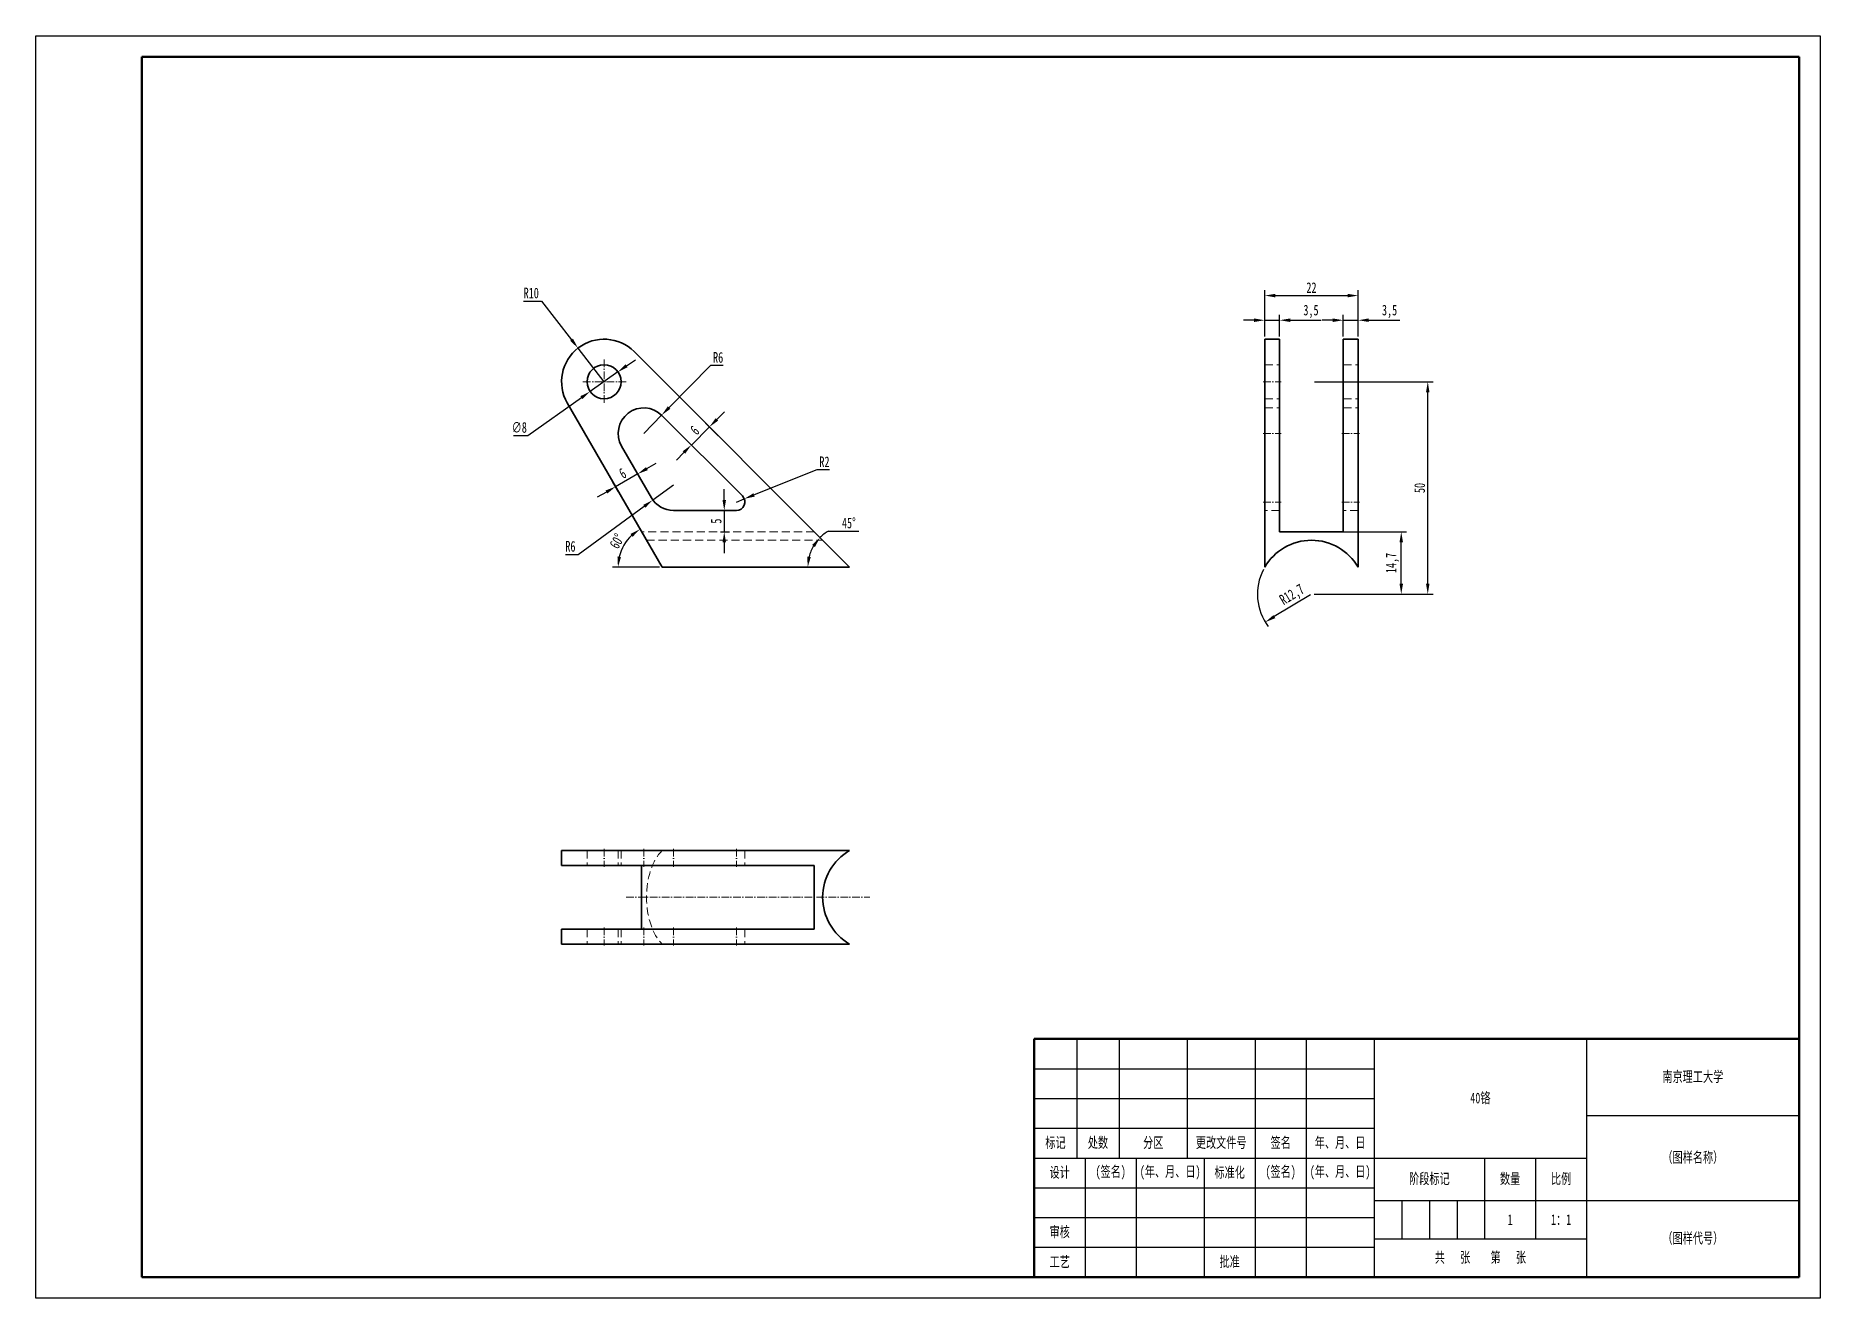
# Model space of a CAD drawing. Header units: millimetres. Extents: x 1050 to 2021, y 766 to 1186.
# Drawn here: x 1050 to 1470, y 765.6 to 1062.6 of the extents above; entities that cross this region are included whole.
import ezdxf

# ---------------------------------------------------------------- set-up
doc = ezdxf.new("R2010")
doc.units = ezdxf.units.MM
doc.header["$LTSCALE"] = 0.3
for name, pattern in [('CENTER', [50.8, 31.75, -6.35, 6.35, -6.35]), ('DASHDOT', [18.5, 12, -3, 0.5, -3]), ('DASHED', [19.05, 12.7, -6.35])]:
    doc.linetypes.add(name, pattern=pattern)
for name, color, linetype, lineweight in [('尺寸线', 3, 'Continuous', 25), ('粗实线', 7, 'Continuous', 50), ('细实线', 7, 'Continuous', 25), ('细文本', 7, 'Continuous', 25), ('细点画线', 1, 'CENTER', 25), ('虚线', 2, 'DASHED', 25)]:
    doc.layers.add(name, color=color, linetype=linetype, lineweight=lineweight)
doc.styles.add('NUT Standard', font='simfang.ttf', dxfattribs={"width": 0.7, "height": 2.5})
doc.dimstyles.new('NUT Standard', dxfattribs={"dimtxt": 2.5, "dimasz": 2.5, "dimexe": 1.25, "dimexo": 0.625, "dimtad": 1, "dimtoh": 1, "dimtxsty": 'NUT Standard', "dimcen": 2.5, "dimadec": 0, "dimazin": 0, "dimtfac": 1, "dimtmove": 0, "dimatfit": 3, "dimfxl": 1, "dimarcsym": 0})

msp = doc.modelspace()

# ---------------------------------------------------------------- texts
at = {"layer": '粗实线', "char_height": 2.5, "attachment_point": 5, "style": 'NUT Standard'}
for s, insert in [('\\pxqc;{\\fFangSong|b0|i0|c134|p49;1}', (1397.042, 784.119)), ('\\pxqc;{\\fFangSong|b0|i0|c134|p49;1：1}', (1409.042, 784.119))]:
    msp.add_mtext_dynamic_manual_height_columns(s, width=12, gutter_width=12.5, heights=[0], dxfattribs=dict(at, insert=insert))
at = {"layer": '细文本', "char_height": 2.5, "attachment_point": 5, "style": 'NUT Standard'}
for s, insert, width in [('{\\fFangSong|b0|i0|c134|p49;南京理工大学}', (1440.042, 817.619), 50), ('40铬', (1390.042, 812.619), 50), ('标记', (1290.042, 802.119), 10), ('处数', (1300.042, 802.119), 10), ('分区', (1313.042, 802.119), 16), ('更改文件号', (1329.042, 802.119), 16), ('签名', (1343.042, 802.119), 12), ('年、月、日', (1357.042, 802.119), 16), ('（图样名称）', (1440.042, 798.619), 50), ('设计', (1291.042, 795.119), 12), ('(签名)', (1303.042, 795.119), 12), ('(年、月、日)', (1317.042, 795.119), 16), ('标准化', (1331.042, 795.119), 12), ('(签名)', (1343.042, 795.119), 12), ('(年、月、日)', (1357.042, 795.119), 16), ('阶段标记', (1378.042, 793.619), 26), ('数量', (1397.042, 793.619), 12), ('比例', (1409.042, 793.619), 12), ('审核', (1291.042, 781.119), 12), ('（图样代号）', (1440.042, 779.619), 50), ('工艺', (1291.042, 774.119), 12), ('批准', (1331.042, 774.119), 12), ('共   张    第   张', (1390.042, 775.119), 50)]:
    msp.add_mtext(s, dxfattribs=dict(at, insert=insert, width=width))

# ---------------------------------------------------------------- blocks, each defined once
blk = doc.blocks.new('*D23')
at = {"layer": 'Defpoints', "color": 0, "transparency": 16777216}
for p in [(1177.68, 989.13), (1183.81, 981.23)]:
    blk.add_point(p, dxfattribs=at)
at = {"layer": '尺寸线', "color": 0, "lineweight": -2, "transparency": 16777216}
for p, q in [((1164.85, 1000.19), (1169.11, 1000.19)), ((1169.11, 1000.19), (1176.15, 991.11)), ((1183.81, 981.23), (1177.68, 989.13))]:
    blk.add_line(p, q, dxfattribs=at)
at = {"layer": '尺寸线', "color": 0, "transparency": 16777216}
blk.add_solid([(1176.48, 991.36), (1175.82, 990.85), (1177.68, 989.13)], dxfattribs=at)
at = {"layer": '尺寸线', "color": 0, "transparency": 16777216, "insert": (1166.67, 1002.08), "char_height": 2.5, "attachment_point": 5, "style": 'NUT Standard'}
blk.add_mtext('R10', dxfattribs=at)
blk = doc.blocks.new('*D24')
at = {"layer": 'Defpoints', "color": 0, "transparency": 16777216}
for p in [(1187.08, 983.53), (1180.54, 978.93)]:
    blk.add_point(p, dxfattribs=at)
at = {"layer": '尺寸线', "color": 0, "lineweight": -2, "transparency": 16777216}
for p, q in [((1187.08, 983.53), (1180.54, 978.93)), ((1189.12, 984.97), (1191.17, 986.41)), ((1165.83, 968.57), (1178.49, 977.49)), ((1162.5, 968.57), (1165.83, 968.57))]:
    blk.add_line(p, q, dxfattribs=at)
at = {"layer": '尺寸线', "color": 0, "transparency": 16777216}
for points in [[(1188.88, 985.31), (1189.36, 984.63), (1187.08, 983.53)], [(1178.25, 977.83), (1178.73, 977.15), (1180.54, 978.93)]]:
    blk.add_solid(points, dxfattribs=at)
at = {"layer": '尺寸线', "color": 0, "transparency": 16777216, "insert": (1163.85, 970.46), "char_height": 2.5, "attachment_point": 5, "style": 'NUT Standard'}
blk.add_mtext('∅8', dxfattribs=at)
blk = doc.blocks.new('*D25')
at = {"layer": 'Defpoints', "color": 0, "transparency": 16777216}
for p in [(1197.34, 973.35), (1193.14, 969.07)]:
    blk.add_point(p, dxfattribs=at)
at = {"layer": '尺寸线', "color": 0, "lineweight": -2, "transparency": 16777216}
for p, q in [((1208.85, 985.04), (1199.1, 975.13)), ((1211.82, 985.04), (1208.85, 985.04)), ((1193.14, 969.07), (1197.34, 973.35))]:
    blk.add_line(p, q, dxfattribs=at)
at = {"layer": '尺寸线', "color": 0, "transparency": 16777216}
blk.add_solid([(1198.8, 975.42), (1199.4, 974.84), (1197.34, 973.35)], dxfattribs=at)
at = {"layer": '尺寸线', "color": 0, "transparency": 16777216, "insert": (1210.65, 986.93), "char_height": 2.5, "attachment_point": 5, "style": 'NUT Standard'}
blk.add_mtext('R6', dxfattribs=at)
blk = doc.blocks.new('*D26')
at = {"layer": 'Defpoints', "color": 0, "transparency": 16777216}
for p in [(1195.29, 953.4), (1200.15, 956.93)]:
    blk.add_point(p, dxfattribs=at)
at = {"layer": '尺寸线', "color": 0, "lineweight": -2, "transparency": 16777216}
for p, q in [((1200.15, 956.93), (1195.29, 953.4)), ((1177.69, 940.6), (1193.27, 951.93)), ((1174.72, 940.6), (1177.69, 940.6))]:
    blk.add_line(p, q, dxfattribs=at)
at = {"layer": '尺寸线', "color": 0, "transparency": 16777216}
blk.add_solid([(1193.03, 952.27), (1193.52, 951.59), (1195.29, 953.4)], dxfattribs=at)
at = {"layer": '尺寸线', "color": 0, "transparency": 16777216, "insert": (1175.89, 942.49), "char_height": 2.5, "attachment_point": 5, "style": 'NUT Standard'}
blk.add_mtext('R6', dxfattribs=at)
blk = doc.blocks.new('*D27')
at = {"layer": 'Defpoints', "color": 0, "transparency": 16777216}
for p in [(1216.79, 953.67), (1214.94, 952.93)]:
    blk.add_point(p, dxfattribs=at)
at = {"layer": '尺寸线', "color": 0, "lineweight": -2, "transparency": 16777216}
for p, q in [((1233.89, 960.51), (1219.11, 954.6)), ((1236.83, 960.51), (1233.89, 960.51)), ((1214.94, 952.93), (1216.79, 953.67))]:
    blk.add_line(p, q, dxfattribs=at)
at = {"layer": '尺寸线', "color": 0, "transparency": 16777216}
blk.add_solid([(1218.96, 954.99), (1219.27, 954.21), (1216.79, 953.67)], dxfattribs=at)
at = {"layer": '尺寸线', "color": 0, "transparency": 16777216, "insert": (1235.67, 962.39), "char_height": 2.5, "attachment_point": 5, "style": 'NUT Standard'}
blk.add_mtext('R2', dxfattribs=at)
blk = doc.blocks.new('*D29')
at = {"layer": 'Defpoints', "color": 0, "transparency": 16777216}
for p in [(1190.88, 988.3), (1197.46, 937.58), (1232.07, 940.13), (1241.6, 937.58), (1241.6, 937.58)]:
    blk.add_point(p, dxfattribs=at)
at = {"layer": '尺寸线', "color": 0, "lineweight": -2, "transparency": 16777216}
blk.add_line((1236.6, 946.09), (1243.75, 946.09), dxfattribs=at)
for start, end in [(120.4529, 135), (149.5471, 165.4529)]:
    blk.add_arc((1241.6, 937.58), 9.87, start, end, dxfattribs=at)
at = {"layer": '尺寸线', "color": 0, "transparency": 16777216}
for points in [[(1232.76, 942.84), (1233.42, 942.33), (1234.62, 944.56)], [(1232.46, 940), (1231.63, 940.11), (1231.73, 937.58)]]:
    blk.add_solid(points, dxfattribs=at)
at = {"layer": '尺寸线', "color": 0, "transparency": 16777216, "insert": (1241.42, 947.98), "char_height": 2.5, "attachment_point": 5, "style": 'NUT Standard'}
blk.add_mtext('45°', dxfattribs=at)
blk = doc.blocks.new('*D30')
at = {"layer": 'Defpoints', "color": 0, "transparency": 16777216}
for p in [(1350.28, 931.23), (1339.41, 924.67)]:
    blk.add_point(p, dxfattribs=at)
at = {"layer": '尺寸线', "color": 0, "lineweight": -2, "transparency": 16777216}
blk.add_line((1350.04, 931.08), (1341.55, 925.96), dxfattribs=at)
blk.add_arc((1350.28, 931.23), 12.7, 152.833, 216.7528, dxfattribs=at)
at = {"layer": '尺寸线', "color": 0, "transparency": 16777216}
blk.add_solid([(1341.33, 926.32), (1341.77, 925.6), (1339.41, 924.67)], dxfattribs=at)
at = {"layer": '尺寸线', "color": 0, "transparency": 16777216, "insert": (1345.8, 930.94), "char_height": 2.5, "attachment_point": 5, "rotation": 31.1135, "style": 'NUT Standard'}
blk.add_mtext('R12,7', dxfattribs=at)
blk = doc.blocks.new('*D31')
at = {"layer": 'Defpoints', "color": 0, "transparency": 16777216}
for p in [(1342.78, 995.69), (1339.28, 991.23), (1342.78, 991.23)]:
    blk.add_point(p, dxfattribs=at)
at = {"layer": '尺寸线', "color": 0, "lineweight": -2, "transparency": 16777216}
for p, q in [((1336.78, 995.69), (1334.28, 995.69)), ((1339.28, 991.85), (1339.28, 996.94)), ((1339.28, 995.69), (1342.78, 995.69)), ((1342.78, 991.85), (1342.78, 996.94)), ((1345.28, 995.69), (1352.56, 995.69))]:
    blk.add_line(p, q, dxfattribs=at)
at = {"layer": '尺寸线', "color": 0, "transparency": 16777216}
for points in [[(1336.78, 996.11), (1336.78, 995.28), (1339.28, 995.69)], [(1345.28, 996.11), (1345.28, 995.28), (1342.78, 995.69)]]:
    blk.add_solid(points, dxfattribs=at)
at = {"layer": '尺寸线', "color": 0, "transparency": 16777216, "insert": (1350.17, 997.76), "char_height": 2.5, "attachment_point": 5, "style": 'NUT Standard'}
blk.add_mtext('3,5', dxfattribs=at)
blk = doc.blocks.new('*D32')
at = {"layer": 'Defpoints', "color": 0, "transparency": 16777216}
for p in [(1361.28, 995.69), (1357.78, 991.23), (1361.28, 991.23)]:
    blk.add_point(p, dxfattribs=at)
at = {"layer": '尺寸线', "color": 0, "lineweight": -2, "transparency": 16777216}
for p, q in [((1355.28, 995.69), (1352.78, 995.69)), ((1357.78, 991.85), (1357.78, 996.94)), ((1357.78, 995.69), (1361.28, 995.69)), ((1361.28, 991.85), (1361.28, 996.94)), ((1363.78, 995.69), (1371.06, 995.69))]:
    blk.add_line(p, q, dxfattribs=at)
at = {"layer": '尺寸线', "color": 0, "transparency": 16777216}
for points in [[(1355.28, 996.11), (1355.28, 995.28), (1357.78, 995.69)], [(1363.78, 996.11), (1363.78, 995.28), (1361.28, 995.69)]]:
    blk.add_solid(points, dxfattribs=at)
at = {"layer": '尺寸线', "color": 0, "transparency": 16777216, "insert": (1368.67, 997.76), "char_height": 2.5, "attachment_point": 5, "style": 'NUT Standard'}
blk.add_mtext('3,5', dxfattribs=at)
blk = doc.blocks.new('*D33')
at = {"layer": 'Defpoints', "color": 0, "transparency": 16777216}
for p in [(1361.28, 1001.49), (1339.28, 991.23), (1361.28, 991.23)]:
    blk.add_point(p, dxfattribs=at)
at = {"layer": '尺寸线', "color": 0, "lineweight": -2, "transparency": 16777216}
for p, q in [((1339.28, 991.85), (1339.28, 1002.74)), ((1341.78, 1001.49), (1358.78, 1001.49)), ((1361.28, 991.85), (1361.28, 1002.74))]:
    blk.add_line(p, q, dxfattribs=at)
at = {"layer": '尺寸线', "color": 0, "transparency": 16777216}
for points in [[(1341.78, 1001.9), (1341.78, 1001.07), (1339.28, 1001.49)], [(1358.78, 1001.9), (1358.78, 1001.07), (1361.28, 1001.49)]]:
    blk.add_solid(points, dxfattribs=at)
at = {"layer": '尺寸线', "color": 0, "transparency": 16777216, "insert": (1350.28, 1003.36), "char_height": 2.5, "attachment_point": 5, "style": 'NUT Standard'}
blk.add_mtext('22', dxfattribs=at)
blk = doc.blocks.new('*D34')
at = {"layer": 'Defpoints', "color": 0, "transparency": 16777216}
for p in [(1192.74, 957.76), (1186.52, 956.53), (1187.54, 954.76)]:
    blk.add_point(p, dxfattribs=at)
at = {"layer": '尺寸线', "color": 0, "lineweight": -2, "transparency": 16777216}
for p, q in [((1193.88, 960.78), (1196.05, 962.03)), ((1187.23, 955.3), (1185.9, 957.61)), ((1191.72, 959.53), (1186.52, 956.53)), ((1192.43, 958.3), (1191.09, 960.61)), ((1184.36, 955.28), (1182.19, 954.03))]:
    blk.add_line(p, q, dxfattribs=at)
at = {"layer": '尺寸线', "color": 0, "transparency": 16777216}
for points in [[(1193.67, 961.14), (1194.09, 960.42), (1191.72, 959.53)], [(1184.15, 955.64), (1184.56, 954.92), (1186.52, 956.53)]]:
    blk.add_solid(points, dxfattribs=at)
at = {"layer": '尺寸线', "color": 0, "transparency": 16777216, "insert": (1188.17, 959.67), "char_height": 2.5, "attachment_point": 5, "rotation": 30, "style": 'NUT Standard'}
blk.add_mtext('6', dxfattribs=at)
blk = doc.blocks.new('*D35')
at = {"layer": 'Defpoints', "color": 0, "transparency": 16777216}
for p in [(1208.59, 970.59), (1211.11, 968.07), (1206.86, 963.83)]:
    blk.add_point(p, dxfattribs=at)
at = {"layer": '尺寸线', "color": 0, "lineweight": -2, "transparency": 16777216}
for p, q in [((1204.35, 966.34), (1208.59, 970.59)), ((1210.67, 968.51), (1207.71, 971.47)), ((1210.36, 972.35), (1212.13, 974.12)), ((1206.42, 964.27), (1203.47, 967.23)), ((1202.58, 964.57), (1200.82, 962.81))]:
    blk.add_line(p, q, dxfattribs=at)
at = {"layer": '尺寸线', "color": 0, "transparency": 16777216}
for points in [[(1210.07, 972.65), (1210.66, 972.06), (1208.59, 970.59)], [(1202.29, 964.87), (1202.88, 964.28), (1204.35, 966.34)]]:
    blk.add_solid(points, dxfattribs=at)
at = {"layer": '尺寸线', "color": 0, "transparency": 16777216, "insert": (1205.14, 969.8), "char_height": 2.5, "attachment_point": 5, "rotation": 45, "style": 'NUT Standard'}
blk.add_mtext('6', dxfattribs=at)
blk = doc.blocks.new('*D36')
at = {"layer": 'Defpoints', "color": 0, "transparency": 16777216}
for p in [(1210.58, 950.93), (1210.58, 945.93), (1212.09, 945.93)]:
    blk.add_point(p, dxfattribs=at)
at = {"layer": '尺寸线', "color": 0, "lineweight": -2, "transparency": 16777216}
for p, q in [((1212.09, 953.43), (1212.09, 955.93)), ((1211.2, 950.93), (1213.34, 950.93)), ((1212.09, 950.93), (1212.09, 945.93)), ((1211.2, 945.93), (1213.34, 945.93)), ((1212.09, 943.43), (1212.09, 940.93))]:
    blk.add_line(p, q, dxfattribs=at)
at = {"layer": '尺寸线', "color": 0, "transparency": 16777216}
for points in [[(1211.68, 953.43), (1212.51, 953.43), (1212.09, 950.93)], [(1211.68, 943.43), (1212.51, 943.43), (1212.09, 945.93)]]:
    blk.add_solid(points, dxfattribs=at)
at = {"layer": '尺寸线', "color": 0, "transparency": 16777216, "insert": (1210.2, 948.43), "char_height": 2.5, "attachment_point": 5, "rotation": 90, "style": 'NUT Standard'}
blk.add_mtext('5', dxfattribs=at)
blk = doc.blocks.new('*D37')
at = {"layer": 'Defpoints', "color": 0, "transparency": 16777216}
for p in [(1350.37, 981.23), (1377.66, 981.23), (1350.28, 931.23)]:
    blk.add_point(p, dxfattribs=at)
at = {"layer": '尺寸线', "color": 0, "lineweight": -2, "transparency": 16777216}
for p, q in [((1351, 981.23), (1378.91, 981.23)), ((1377.66, 933.73), (1377.66, 978.73)), ((1350.91, 931.23), (1378.91, 931.23))]:
    blk.add_line(p, q, dxfattribs=at)
at = {"layer": '尺寸线', "color": 0, "transparency": 16777216}
for points in [[(1377.24, 978.73), (1378.07, 978.73), (1377.66, 981.23)], [(1377.24, 933.73), (1378.07, 933.73), (1377.66, 931.23)]]:
    blk.add_solid(points, dxfattribs=at)
at = {"layer": '尺寸线', "color": 0, "transparency": 16777216, "insert": (1375.77, 956.23), "char_height": 2.5, "attachment_point": 5, "rotation": 90, "style": 'NUT Standard'}
blk.add_mtext('50', dxfattribs=at)
blk = doc.blocks.new('*D38')
at = {"layer": 'Defpoints', "color": 0, "transparency": 16777216}
for p in [(1350.28, 945.93), (1371.42, 945.93), (1350.28, 931.23)]:
    blk.add_point(p, dxfattribs=at)
at = {"layer": '尺寸线', "color": 0, "lineweight": -2, "transparency": 16777216}
for p, q in [((1350.91, 945.93), (1372.67, 945.93)), ((1371.42, 933.73), (1371.42, 943.43)), ((1350.91, 931.23), (1372.67, 931.23))]:
    blk.add_line(p, q, dxfattribs=at)
at = {"layer": '尺寸线', "color": 0, "transparency": 16777216}
for points in [[(1371, 943.43), (1371.84, 943.43), (1371.42, 945.93)], [(1371, 933.73), (1371.84, 933.73), (1371.42, 931.23)]]:
    blk.add_solid(points, dxfattribs=at)
at = {"layer": '尺寸线', "color": 0, "transparency": 16777216, "insert": (1369.35, 938.58), "char_height": 2.5, "attachment_point": 5, "rotation": 90, "style": 'NUT Standard'}
blk.add_mtext('14,7', dxfattribs=at)
blk = doc.blocks.new('*D39')
at = {"layer": 'Defpoints', "color": 0, "transparency": 16777216}
for p in [(1175.15, 976.23), (1189.51, 944.25), (1197.46, 937.58), (1197.46, 937.58), (1241.6, 937.58)]:
    blk.add_point(p, dxfattribs=at)
at = {"layer": '尺寸线', "color": 0, "lineweight": -2, "transparency": 16777216}
blk.add_line((1196.84, 937.58), (1185.83, 937.58), dxfattribs=at)
blk.add_arc((1197.46, 937.58), 10.39, 133.822, 166.178, dxfattribs=at)
at = {"layer": '尺寸线', "color": 0, "transparency": 16777216}
for points in [[(1190.02, 945.41), (1190.52, 944.74), (1192.27, 946.57)], [(1187.79, 940.01), (1186.96, 940.11), (1187.08, 937.58)]]:
    blk.add_solid(points, dxfattribs=at)
at = {"layer": '尺寸线', "color": 0, "transparency": 16777216, "insert": (1186.83, 943.72), "char_height": 2.5, "attachment_point": 5, "rotation": 60, "style": 'NUT Standard'}
blk.add_mtext('60°', dxfattribs=at)

# ---------------------------------------------------------------- dimensions: what is measured, and where the dimension line sits
at = {"layer": '尺寸线'}
for base, p1, p2, picture, middle in [((1361.282, 1001.486), (1339.282, 991.23), (1361.282, 991.23), '*D33', (1350.282, 1003.361)), ((1342.782, 995.694), (1339.282, 991.23), (1342.782, 991.23), '*D31', (1350.172, 997.762)), ((1361.282, 995.694), (1357.782, 991.23), (1361.282, 991.23), '*D32', (1368.672, 997.762))]:
    dim = msp.add_linear_dim(base=base, p1=p1, p2=p2, dimstyle='NUT Standard', dxfattribs=at)
    dim.commit()
    dim.dimension.update_dxf_attribs({"geometry": picture, "text_midpoint": middle})
for center, mpoint, picture, middle in [((1183.808, 981.23), (1177.68, 989.132), '*D23', (1166.669, 1000.186)), ((1193.136, 969.073), (1197.345, 973.35), '*D25', (1210.65, 985.04)), ((1214.937, 952.93), (1216.794, 953.673), '*D27', (1235.671, 960.513)), ((1200.147, 956.93), (1195.294, 953.401), '*D26', (1175.894, 940.605)), ((1350.282, 931.23), (1339.409, 924.667), '*D30', (1346.866, 929.168))]:
    dim = msp.add_radius_dim(center=center, mpoint=mpoint, dimstyle='NUT Standard', dxfattribs=at)
    dim.commit()
    dim.dimension.update_dxf_attribs({"geometry": picture, "text_midpoint": middle, "dimtype": 164})
for base, line2, picture, middle in [((1232.066, 940.132), ((1241.603, 937.577), (1190.879, 988.301)), '*D29', (1241.424, 947.977)), ((1189.506, 944.255), ((1175.148, 976.23), (1197.464, 937.577)), '*D39', (1186.831, 943.716))]:
    dim = msp.add_angular_dim_2l(base=base, line1=((1197.464, 937.577), (1241.603, 937.577)), line2=line2, dimstyle='NUT Standard', dxfattribs=at)
    dim.commit()
    dim.dimension.update_dxf_attribs({"geometry": picture, "text_midpoint": middle})
dim = msp.add_diameter_dim_2p(p1=(1187.079, 983.532), p2=(1180.538, 978.927), dimstyle='NUT Standard', dxfattribs=at)
dim.commit()
dim.dimension.update_dxf_attribs({"geometry": '*D24', "text_midpoint": (1163.851, 968.571), "dimtype": 163})
for base, p1, p2, picture, middle in [((1377.656, 981.23), (1350.282, 931.23), (1350.374, 981.23), '*D37', (1375.767, 956.23)), ((1212.093, 945.93), (1210.575, 950.93), (1210.575, 945.93), '*D36', (1210.204, 948.43)), ((1371.42, 945.93), (1350.282, 931.23), (1350.282, 945.93), '*D38', (1369.352, 938.58))]:
    dim = msp.add_linear_dim(base=base, p1=p1, p2=p2, angle=90, dimstyle='NUT Standard', dxfattribs=at)
    dim.commit()
    dim.dimension.update_dxf_attribs({"geometry": picture, "text_midpoint": middle})
for p1, p2, distance, picture, middle in [((1206.865, 963.83), (1211.107, 968.073), 3.553, '*D35', (1205.138, 969.8)), ((1192.739, 957.761), (1187.543, 954.761), -2.046, '*D34', (1188.174, 959.669))]:
    dim = msp.add_aligned_dim(p1=p1, p2=p2, distance=distance, dimstyle='NUT Standard', dxfattribs=at)
    dim.commit()
    dim.dimension.update_dxf_attribs({"geometry": picture, "text_midpoint": middle})

# ---------------------------------------------------------------- linework, layer by layer
for p, q in [((1050.042, 1062.619), (1470.042, 1062.619)), ((1050.042, 765.619), (1050.042, 1062.619)), ((1470.042, 1062.619), (1470.042, 765.619)), ((1470.042, 765.619), (1050.042, 765.619))]:
    msp.add_line(p, q)
at = {"color": 7, "lineweight": 35}
for p, q in [((1339.282, 976.23), (1339.282, 991.23)), ((1339.282, 991.23), (1342.782, 991.23)), ((1342.782, 991.23), (1342.782, 976.23)), ((1357.782, 976.23), (1357.782, 991.23)), ((1357.782, 991.23), (1361.282, 991.23)), ((1361.282, 976.23), (1361.282, 991.23)), ((1241.603, 937.577), (1190.879, 988.301)), ((1175.148, 976.23), (1197.464, 937.577)), ((1339.282, 976.23), (1339.282, 937.577)), ((1342.782, 976.23), (1342.782, 945.93)), ((1357.782, 976.23), (1357.782, 945.93)), ((1361.282, 976.23), (1361.282, 937.577)), ((1216.351, 954.344), (1197.379, 973.316)), ((1187.94, 966.073), (1194.951, 953.93)), ((1200.147, 950.93), (1214.937, 950.93)), ((1342.782, 945.93), (1357.782, 945.93)), ((1197.464, 937.577), (1241.603, 937.577)), ((1173.808, 870.956), (1190.879, 870.956)), ((1173.808, 870.956), (1173.808, 867.456)), ((1241.603, 870.956), (1190.879, 870.956)), ((1190.879, 867.456), (1173.808, 867.456)), ((1190.879, 867.456), (1233.25, 867.456)), ((1192.642, 867.456), (1192.642, 852.456)), ((1233.25, 867.456), (1233.25, 852.456)), ((1173.808, 852.456), (1190.879, 852.456)), ((1173.808, 852.456), (1173.808, 848.956)), ((1173.808, 848.956), (1190.879, 848.956)), ((1190.879, 852.456), (1233.25, 852.456)), ((1241.603, 848.956), (1190.879, 848.956))]:
    msp.add_line(p, q, dxfattribs=at)
at = {"color": 7, "linetype": 'DASHED', "lineweight": 13}
msp.add_line((1197.464, 937.577), (1241.603, 937.577), dxfattribs=at)
at = {"color": 7, "lineweight": 35}
msp.add_circle((1183.808, 981.23), 4, dxfattribs=at)
for centre, radius, start, end in [((1183.808, 981.23), 10, 45, 210), ((1193.136, 969.073), 6, 45, 210), ((1200.147, 956.93), 6, 210, 270), ((1214.937, 952.93), 2, 270, 45), ((1350.282, 931.23), 12.7, 29.98666, 150.01333), ((1247.95, 859.956), 12.7, 119.98666, 240.01334)]:
    msp.add_arc(centre, radius, start, end, dxfattribs=at)
at = {"layer": '粗实线'}
for p, q in [((1075.042, 770.619), (1075.042, 1057.619)), ((1075.042, 1057.619), (1465.042, 1057.619)), ((1465.042, 1057.619), (1465.042, 770.619)), ((1285.042, 826.619), (1465.042, 826.619)), ((1285.042, 770.619), (1285.042, 826.619)), ((1465.042, 770.619), (1075.042, 770.619)), ((1285.042, 770.619), (1465.042, 770.619))]:
    msp.add_line(p, q, dxfattribs=at)
at = {"layer": '细实线'}
for p, q in [((1295.042, 826.619), (1295.042, 798.619)), ((1305.042, 826.619), (1305.042, 798.619)), ((1321.042, 826.619), (1321.042, 798.619)), ((1337.042, 826.619), (1337.042, 798.619)), ((1349.042, 826.619), (1349.042, 798.619)), ((1365.042, 826.619), (1365.042, 770.619)), ((1415.042, 826.619), (1415.042, 770.619)), ((1285.042, 819.619), (1365.042, 819.619)), ((1285.042, 812.619), (1365.042, 812.619)), ((1415.042, 808.619), (1465.042, 808.619)), ((1285.042, 805.619), (1365.042, 805.619)), ((1285.042, 798.619), (1415.042, 798.619)), ((1297.042, 798.619), (1297.042, 770.619)), ((1309.042, 798.619), (1309.042, 770.619)), ((1325.042, 798.619), (1325.042, 770.619)), ((1337.042, 798.619), (1337.042, 770.619)), ((1349.042, 798.619), (1349.042, 770.619)), ((1391.042, 798.619), (1391.042, 779.619)), ((1403.042, 798.619), (1403.042, 779.619)), ((1285.042, 791.619), (1365.042, 791.619)), ((1365.042, 788.619), (1465.042, 788.619)), ((1371.542, 788.619), (1371.542, 779.619)), ((1378.042, 788.619), (1378.042, 779.619)), ((1384.542, 788.619), (1384.542, 779.619)), ((1285.042, 784.619), (1365.042, 784.619)), ((1285.042, 777.619), (1365.042, 777.619)), ((1365.042, 779.619), (1415.042, 779.619))]:
    msp.add_line(p, q, dxfattribs=at)
at = {"layer": '细点画线', "linetype": 'DASHDOT', "lineweight": 13, "ltscale": 0.5}
for p, q in [((1183.808, 986.43), (1183.808, 976.03)), ((1189.008, 981.23), (1178.608, 981.23)), ((1338.932, 981.23), (1343.132, 981.23)), ((1357.432, 981.23), (1361.632, 981.23)), ((1338.932, 952.93), (1343.132, 952.93)), ((1357.432, 952.93), (1361.632, 952.93)), ((1183.808, 871.307), (1183.808, 867.106)), ((1193.136, 871.307), (1193.136, 867.106)), ((1200.147, 871.307), (1200.147, 867.106)), ((1214.937, 871.307), (1214.937, 867.106)), ((1189.016, 859.956), (1246.384, 859.956)), ((1183.808, 852.807), (1183.808, 848.606)), ((1193.136, 852.807), (1193.136, 848.606)), ((1200.147, 852.807), (1200.147, 848.606)), ((1214.937, 852.807), (1214.937, 848.606))]:
    msp.add_line(p, q, dxfattribs=at)
at = {"layer": '虚线', "linetype": 'DASHED', "lineweight": 13, "ltscale": 0.5}
for p, q in [((1339.282, 985.23), (1342.782, 985.23)), ((1357.782, 985.23), (1361.282, 985.23)), ((1339.282, 977.23), (1342.782, 977.23)), ((1339.282, 975.073), (1342.782, 975.073)), ((1357.782, 977.23), (1361.282, 977.23)), ((1357.782, 975.073), (1361.282, 975.073)), ((1342.782, 950.93), (1339.282, 950.93)), ((1361.282, 950.93), (1357.782, 950.93)), ((1233.25, 945.93), (1192.642, 945.93)), ((1193.796, 943.93), (1235.25, 943.93)), ((1179.808, 870.956), (1179.808, 867.456)), ((1187.136, 870.956), (1187.136, 867.456)), ((1187.808, 870.956), (1187.808, 867.456)), ((1216.937, 870.956), (1216.937, 867.456)), ((1179.808, 852.456), (1179.808, 848.956)), ((1187.136, 852.456), (1187.136, 848.956)), ((1187.808, 852.456), (1187.808, 848.956)), ((1216.937, 852.456), (1216.937, 848.956))]:
    msp.add_line(p, q, dxfattribs=at)
at = {"layer": '虚线', "linetype": 'DASHDOT', "lineweight": 13, "ltscale": 0.5}
for p, q in [((1338.932, 969.073), (1343.132, 969.073)), ((1357.432, 969.073), (1361.632, 969.073))]:
    msp.add_line(p, q, dxfattribs=at)
at = {"layer": '虚线', "linetype": 'DASHED', "lineweight": 13, "ltscale": 0.5}
msp.add_ellipse((1201.129, 859.956), major_axis=(0, -12.7), ratio=0.5773503, start_param=3.6649587, end_param=5.7598192, dxfattribs=at)

msp.set_redraw_order([(e.dxf.handle, doc.entitydb.next_handle()) for e in msp.query("TEXT MTEXT ATTDEF DIMENSION ARC_DIMENSION")])  # texts and dimensions are drawn at this point

doc.saveas('drawing.dxf')
